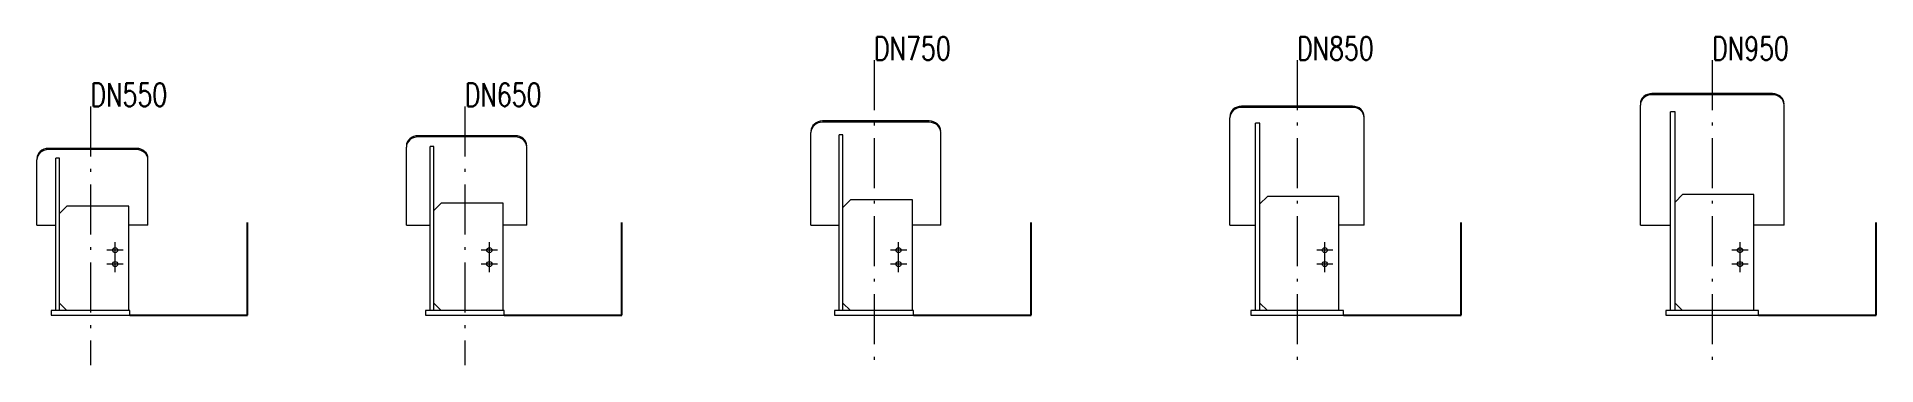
# Model space of a CAD drawing. Header units: millimetres. Extents: x -486 to 22086, y -8497 to 4644.
# Drawn here: x -486 to 3484, y -3893 to -3185 of the extents above; entities that cross this region are included whole.
import ezdxf

# ---------------------------------------------------------------- set-up
doc = ezdxf.new("R2010")
doc.units = ezdxf.units.MM
doc.linetypes.add('Center', pattern=[18.7, 12, -3, 0.7, -3])
doc.layers.add('0DataFlow-BsCenterLine', color=1, linetype='Center', lineweight=18)
doc.layers.add('尺寸线', color=7, linetype='Continuous', lineweight=13)
doc.layers.add('0DataFlow-BsGCT', color=7, linetype='Continuous')
doc.styles.add('DataFlow', font='tssdeng.shx', dxfattribs={"width": 0.7, "bigfont": 'hztxt.shx'})
doc.styles.add('HZTXT', font='romans.shx', dxfattribs={"width": 0.8, "height": 4, "bigfont": 'HZTXT.shx'})

msp = doc.modelspace()

# ---------------------------------------------------------------- texts
at = {"color": 7, "linetype": 'Continuous', "style": 'HZTXT', "width": 0.75}
for s, p in [('DN750', (1321.27, -3235.47)), ('DN850', (2234.26, -3235.47)), ('DN950', (3130.26, -3235.47)), ('DN550', (-369.64, -3335.47)), ('DN650', (438.07, -3335.47))]:
    msp.add_text(s, height=50, dxfattribs=at).set_placement(p)

# ---------------------------------------------------------------- blocks, each defined once
blk = doc.blocks.new('BsGCTGraphSaddleSupport-SideView-BI-550')
for p, q in [((99, 159.4), (-91, 159.4)), ((-116, -6), (-116, 134.8)), ((99, 156.8), (-91, 156.8)), ((-75, -190), (-75, 138.5)), ((-67, 138.5), (-75, 138.5)), ((-67, -190), (-67, 138.5)), ((124, -6), (124, 134.8)), ((-51, 34.8), (-67, 18.8)), ((83, 34.8), (-51, 34.8)), ((83, -190), (83, 34.8)), ((-116, -6), (-75, -6)), ((124, -6), (83, -6)), ((85, -190), (-85, -190)), ((-85, -190), (-85, -200)), ((-67, -174), (-51, -190)), ((85, -200), (85, -190)), ((-85, -200), (85, -200))]:
    blk.add_line(p, q)
for centre in [(53, -60), (53, -90)]:
    blk.add_circle(centre, 5.5)
for centre, start_param, end_param in [((-91, 137.4), 1.570796, 3.141593), ((99, 137.4), 0, 1.570796), ((-91, 134.8), 1.570796, 3.141593), ((99, 134.8), 0, 1.570796)]:
    blk.add_ellipse(centre, major_axis=(25, 0), ratio=0.879167, start_param=start_param, end_param=end_param)
at = {"layer": '0DataFlow-BsCenterLine', "color": 1, "linetype": 'Center', "ltscale": 9}
for p, q in [((0, 250), (0, -308)), ((70.5, -60), (35.5, -60)), ((53, -107.5), (53, -42.5)), ((70.5, -90), (35.5, -90))]:
    blk.add_line(p, q, dxfattribs=at)
at = {"layer": '0DataFlow-BsGCT', "style": 'DataFlow', "width": 0.7, "flags": 1}
blk.add_attdef('BSGCT_TYPE', (0, 0), '', height=20, dxfattribs=at)
blk = doc.blocks.new('BsGCTGraphSaddleSupport-SideView-BI-650')
for p, q in [((-126, -6), (-126, 162.1)), ((109, 186.7), (-101, 186.7)), ((109, 184.1), (-101, 184.1)), ((-75, -190), (-75, 163.5)), ((-67, 163.5), (-75, 163.5)), ((-67, -190), (-67, 163.5)), ((134, -6), (134, 162.1)), ((-51, 41.5), (-67, 25.5)), ((83, 41.5), (-51, 41.5)), ((83, -190), (83, 41.5)), ((-126, -6), (-75, -6)), ((134, -6), (83, -6)), ((85, -190), (-85, -190)), ((-85, -190), (-85, -200)), ((-67, -174), (-51, -190)), ((85, -200), (85, -190)), ((-85, -200), (85, -200))]:
    blk.add_line(p, q)
for centre in [(53, -60), (53, -90)]:
    blk.add_circle(centre, 5.5)
for centre, start_param, end_param in [((-101, 164.7), 1.570796, 3.141593), ((-101, 162.1), 1.570796, 3.141593), ((109, 164.7), 0, 1.570796), ((109, 162.1), 0, 1.570796)]:
    blk.add_ellipse(centre, major_axis=(25, 0), ratio=0.881059, start_param=start_param, end_param=end_param)
at = {"layer": '0DataFlow-BsCenterLine', "color": 1, "linetype": 'Center', "ltscale": 9}
for p, q in [((0, 250), (0, -308)), ((70.5, -60), (35.5, -60)), ((53, -107.5), (53, -42.5)), ((70.5, -90), (35.5, -90))]:
    blk.add_line(p, q, dxfattribs=at)
at = {"layer": '0DataFlow-BsGCT', "style": 'DataFlow', "width": 0.7, "flags": 1}
blk.add_attdef('BSGCT_TYPE', (0, 0), '', height=20, dxfattribs=at)
blk = doc.blocks.new('BsGCTGraphSaddleSupport-SideView-BI-750')
for p, q in [((119, 218.5), (-111, 218.5)), ((119, 216), (-111, 216)), ((-136, -6), (-136, 193.7)), ((-75, -190), (-75, 188.5)), ((-67, 188.5), (-75, 188.5)), ((-67, -190), (-67, 188.5)), ((144, -6), (144, 193.7)), ((-51, 48.2), (-67, 32.2)), ((83, 48.2), (-51, 48.2)), ((83, -190), (83, 48.2)), ((-136, -6), (-75, -6)), ((144, -6), (83, -6)), ((85, -190), (-85, -190)), ((-85, -190), (-85, -200)), ((-67, -174), (-51, -190)), ((85, -200), (85, -190)), ((-85, -200), (85, -200))]:
    blk.add_line(p, q)
for centre in [(53, -60), (53, -90)]:
    blk.add_circle(centre, 5.5)
for centre, start_param, end_param in [((-111, 196.3), 1.570796, 3.141593), ((-111, 193.7), 1.570796, 3.141593), ((119, 196.3), 0, 1.570796), ((119, 193.7), 0, 1.570796)]:
    blk.add_ellipse(centre, major_axis=(25, 0), ratio=0.888452, start_param=start_param, end_param=end_param)
at = {"layer": '0DataFlow-BsCenterLine', "color": 1, "linetype": 'Center', "ltscale": 9}
for p, q in [((0, 350), (0, -308)), ((70.5, -60), (35.5, -60)), ((53, -107.5), (53, -42.5)), ((70.5, -90), (35.5, -90))]:
    blk.add_line(p, q, dxfattribs=at)
at = {"layer": '0DataFlow-BsGCT', "style": 'DataFlow', "width": 0.7, "flags": 1}
blk.add_attdef('BSGCT_TYPE', (0, 0), '', height=20, dxfattribs=at)
blk = doc.blocks.new('BsGCTGraphSaddleSupport-SideView-BI-850')
for p, q in [((120, 250.3), (-120, 250.3)), ((120, 247.8), (-120, 247.8)), ((-145, -6), (-145, 225.5)), ((-90, -190), (-90, 213.5)), ((-80, 213.5), (-90, 213.5)), ((-80, -190), (-80, 213.5)), ((145, -6), (145, 225.5)), ((-64, 56), (-80, 40)), ((90, 56), (-64, 56)), ((90, -190), (90, 56)), ((-145, -6), (-90, -6)), ((145, -6), (90, -6)), ((100, -190), (-100, -190)), ((-100, -190), (-100, -200)), ((-80, -174), (-64, -190)), ((100, -200), (100, -190)), ((-100, -200), (100, -200))]:
    blk.add_line(p, q)
for centre in [(60, -60), (60, -90)]:
    blk.add_circle(centre, 5.5)
for centre, start_param, end_param in [((-120, 228), 1.570796, 3.141593), ((-120, 225.5), 1.570796, 3.141593), ((120, 228), 0, 1.570796), ((120, 225.5), 0, 1.570796)]:
    blk.add_ellipse(centre, major_axis=(25, 0), ratio=0.893992, start_param=start_param, end_param=end_param)
at = {"layer": '0DataFlow-BsCenterLine', "color": 1, "linetype": 'Center', "ltscale": 9}
for p, q in [((0, 350), (0, -308)), ((77.5, -60), (42.5, -60)), ((60, -107.5), (60, -42.5)), ((77.5, -90), (42.5, -90))]:
    blk.add_line(p, q, dxfattribs=at)
at = {"layer": '0DataFlow-BsGCT', "style": 'DataFlow', "width": 0.7, "flags": 1}
blk.add_attdef('BSGCT_TYPE', (0, 0), '', height=20, dxfattribs=at)
blk = doc.blocks.new('BsGCTGraphSaddleSupport-SideView-BI-950')
for p, q in [((-155, -6), (-155, 252.8)), ((130, 277.7), (-130, 277.7)), ((130, 275.1), (-130, 275.1)), ((-90, -190), (-90, 238.5)), ((-80, 238.5), (-90, 238.5)), ((-80, -190), (-80, 238.5)), ((155, -6), (155, 252.8)), ((-64, 59.8), (-80, 43.8)), ((90, 59.8), (-64, 59.8)), ((90, -190), (90, 59.8)), ((-155, -6), (-90, -6)), ((155, -6), (90, -6)), ((100, -190), (-100, -190)), ((-100, -190), (-100, -200)), ((-80, -174), (-64, -190)), ((100, -200), (100, -190)), ((-100, -200), (100, -200))]:
    blk.add_line(p, q)
for centre in [(60, -60), (60, -90)]:
    blk.add_circle(centre, 5.5)
for centre, start_param, end_param in [((-130, 255.3), 1.570796, 3.141593), ((-130, 252.8), 1.570796, 3.141593), ((130, 255.3), 0, 1.570796), ((130, 252.8), 0, 1.570796)]:
    blk.add_ellipse(centre, major_axis=(25, 0), ratio=0.893727, start_param=start_param, end_param=end_param)
at = {"layer": '0DataFlow-BsCenterLine', "color": 1, "linetype": 'Center', "ltscale": 9}
for p, q in [((0, 350), (0, -308)), ((77.5, -60), (42.5, -60)), ((60, -107.5), (60, -42.5)), ((77.5, -90), (42.5, -90))]:
    blk.add_line(p, q, dxfattribs=at)
at = {"layer": '0DataFlow-BsGCT', "style": 'DataFlow', "width": 0.7, "flags": 1}
blk.add_attdef('BSGCT_TYPE', (0, 0), '', height=20, dxfattribs=at)

# ---------------------------------------------------------------- linework, layer by layer
for p, q in [((-30.66, -3785.47), (-30.66, -3585.47)), ((777.05, -3785.47), (777.05, -3585.47)), ((1660.24, -3785.47), (1660.24, -3585.47)), ((2588.24, -3785.47), (2588.24, -3585.47)), ((3484.23, -3785.47), (3484.23, -3585.47)), ((-284.64, -3785.47), (-30.66, -3785.47)), ((523.07, -3785.47), (777.05, -3785.47)), ((1406.27, -3785.47), (1660.24, -3785.47)), ((2334.26, -3785.47), (2588.24, -3785.47)), ((3230.26, -3785.47), (3484.23, -3785.47))]:
    msp.add_line(p, q)

# ---------------------------------------------------------------- block references
at = {"layer": '尺寸线'}
for name, p in [('BsGCTGraphSaddleSupport-SideView-BI-750', (1321.27, -3585.47)), ('BsGCTGraphSaddleSupport-SideView-BI-850', (2234.26, -3585.47)), ('BsGCTGraphSaddleSupport-SideView-BI-950', (3130.26, -3585.47)), ('BsGCTGraphSaddleSupport-SideView-BI-550', (-369.64, -3585.47)), ('BsGCTGraphSaddleSupport-SideView-BI-650', (438.07, -3585.47))]:
    msp.add_blockref(name, p, dxfattribs=at)

msp.set_redraw_order([(e.dxf.handle, doc.entitydb.next_handle()) for e in msp.query("TEXT MTEXT ATTDEF DIMENSION ARC_DIMENSION")])  # texts and dimensions are drawn at this point

doc.saveas('drawing.dxf')
